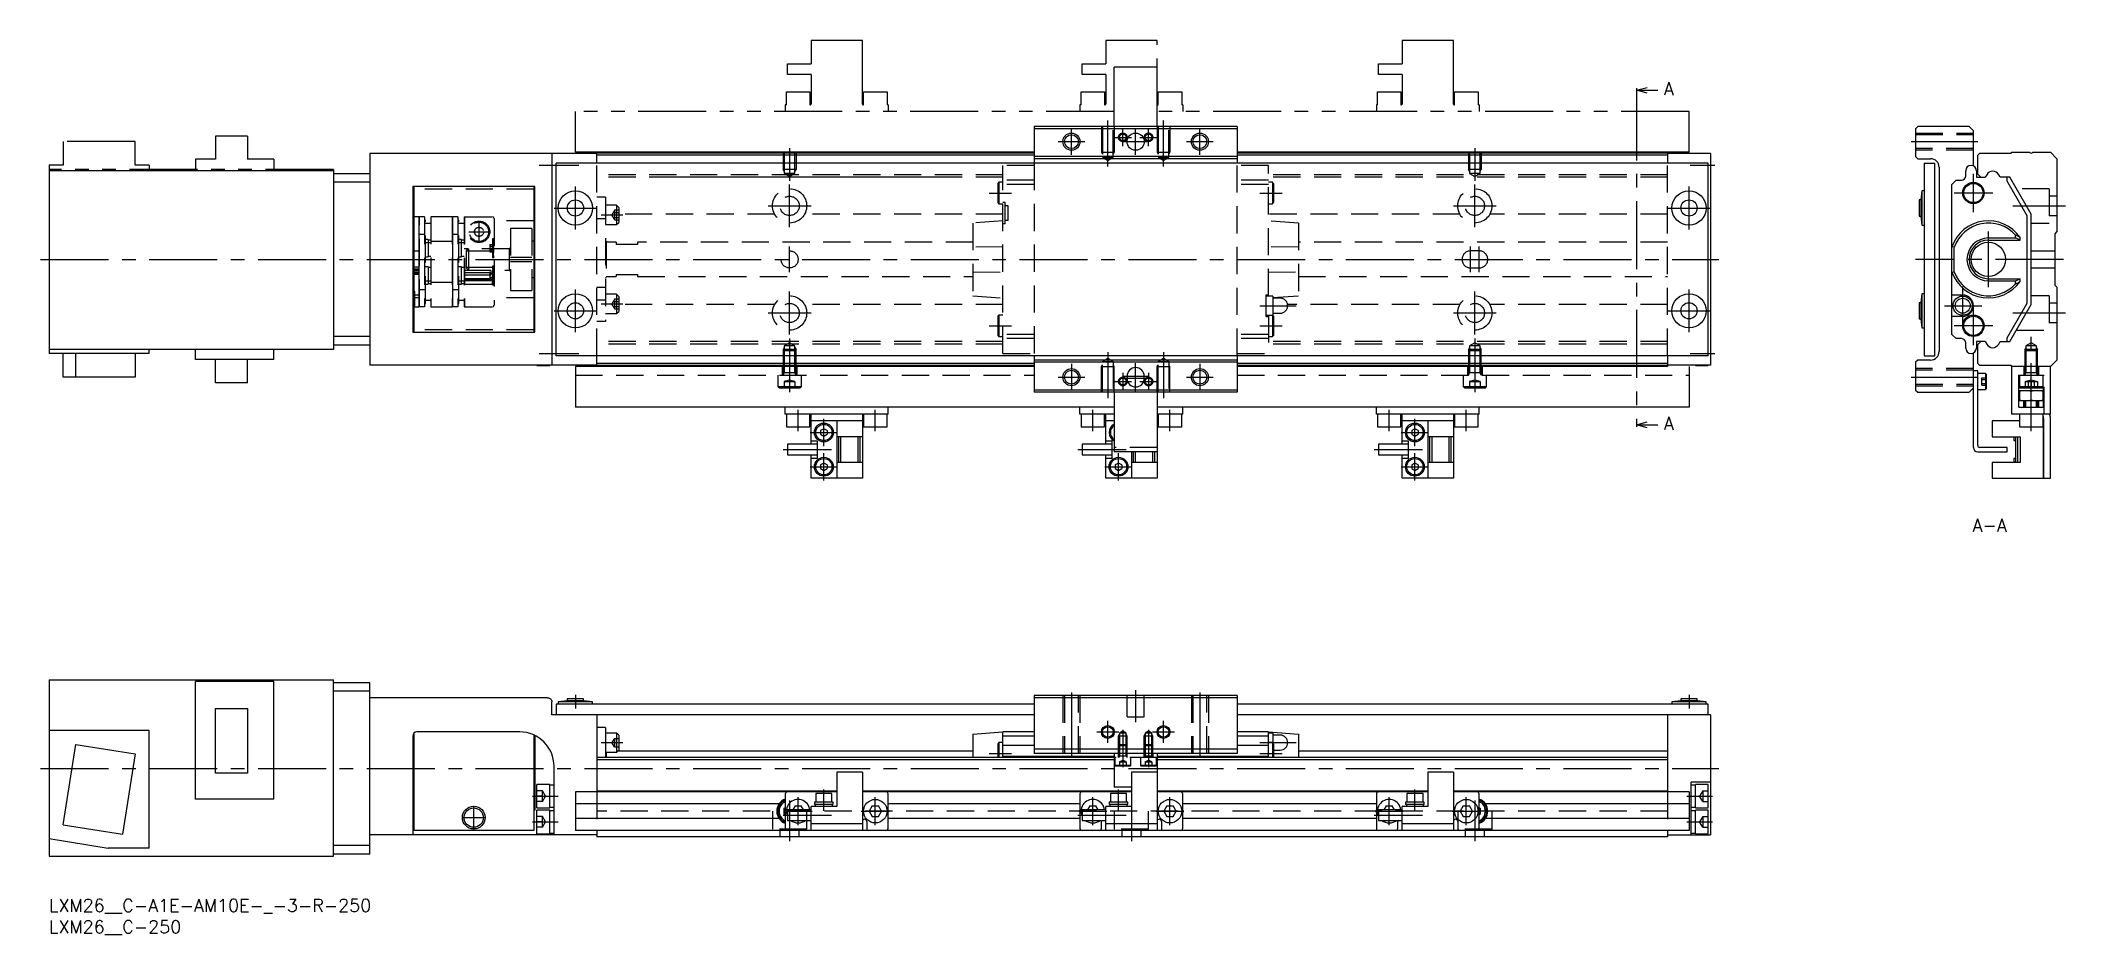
# Model space of a CAD drawing. Extents: x -2 to 471, y -8 to 200.
import ezdxf

# ---------------------------------------------------------------- set-up
doc = ezdxf.new("R2010")
doc.units = 0
doc.header["$LTSCALE"] = 0.5
for name, pattern in [('CENTER', [50.8, 31.75, -6.35, 6.35, -6.35]), ('DASHED', [19.05, 12.7, -6.35]), ('PHANTOM', [63.5, 31.75, -6.35, 6.35, -6.35, 6.35, -6.35])]:
    doc.linetypes.add(name, pattern=pattern)
for name, color, linetype in [('MSM_CENTER', 1, 'CENTER'), ('MSM_CONTINUOUS', 7, 'CONTINUOUS'), ('MSM_DASHED', 4, 'DASHED'), ('MSM_IMAGINARY', 6, 'PHANTOM'), ('MSM_NARROW', 5, 'CONTINUOUS'), ('MSM_PART_NUMBER', 7, 'CONTINUOUS')]:
    doc.layers.add(name, color=color, linetype=linetype)
doc.styles.get("Standard").update_dxf_attribs({"font": 'txt.shx', "height": 3, "bigfont": 'bigfont.shx'})

msp = doc.modelspace()

# ---------------------------------------------------------------- texts
at = {"layer": 'MSM_PART_NUMBER'}
for s, p in [('A', (377.04, 187.69)), ('A', (377.04, 109.56)), ('A-A', (449.11, 85.74))]:
    msp.add_text(s, height=3, dxfattribs=at).set_placement(p)

# ---------------------------------------------------------------- blocks, each defined once
blk = doc.blocks.new('*U8')
at = {"layer": 'MSM_PART_NUMBER'}
blk.add_text('LXM26__C-A1E-AM10E-_-3-R-250', height=3, dxfattribs=at).set_placement((0, -3))
blk = doc.blocks.new('*U9')
at = {"layer": 'MSM_PART_NUMBER'}
blk.add_text('LXM26__C-250', height=3, dxfattribs=at).set_placement((0, -8))

# ---------------------------------------------------------------- linework, layer by layer
at = {"layer": 'MSM_CENTER'}
for p, q in [((370.63, 188.31), (370.63, 111.19)), ((238.7, 173.71), (238.7, 179.91)), ((247.2, 171.01), (247.2, 181.71)), ((250.7, 175.76), (250.7, 179.86)), ((253.7, 173.71), (253.7, 179.91)), ((256.7, 175.76), (256.7, 179.86)), ((260.2, 171.01), (260.2, 181.71)), ((268.7, 173.71), (268.7, 179.91)), ((172.9, 175.31), (172.9, 167.68)), ((235.6, 176.81), (241.8, 176.81)), ((248.65, 177.81), (252.75, 177.81)), ((250.6, 176.81), (256.8, 176.81)), ((254.65, 177.81), (258.75, 177.81)), ((265.6, 176.81), (271.8, 176.81)), ((332.9, 175.31), (332.9, 167.68)), ((434.8, 176.81), (450.3, 176.81)), ((114.4, 171.31), (123.71, 171.31)), ((383.2, 171.31), (388.9, 171.31)), ((122.9, 156.31), (122.9, 166.31)), ((172.9, 156.81), (172.9, 166.81)), ((332.9, 156.81), (332.9, 166.81)), ((382.9, 156.31), (382.9, 166.31)), ((449.3, 160.31), (449.3, 169.31)), ((117.9, 161.31), (127.9, 161.31)), ((167.9, 161.81), (177.9, 161.81)), ((219.5, 164.81), (224.7, 164.81)), ((282.7, 164.81), (287.9, 164.81)), ((327.9, 161.81), (337.9, 161.81)), ((377.9, 161.31), (387.9, 161.31)), ((453.8, 164.81), (444.8, 164.81)), ((458.52, 161.81), (470.8, 161.81)), ((100.4, 153.39), (100.4, 158.11)), ((128.9, 159.71), (134, 159.71)), ((98.04, 155.75), (102.76, 155.75)), ((172.9, 146.31), (172.9, 152.31)), ((331.9, 146.31), (331.9, 152.31)), ((333.9, 146.31), (333.9, 152.31)), ((452.8, 142.81), (452.8, 155.81)), ((-2, 149.31), (389.9, 149.31)), ((470.3, 149.31), (435.8, 149.31)), ((122.9, 132.31), (122.9, 142.31)), ((382.9, 132.31), (382.9, 142.31)), ((446.8, 134.01), (446.8, 143.01)), ((117.9, 137.31), (127.9, 137.31)), ((128.9, 138.92), (134, 138.92)), ((172.9, 131.81), (172.9, 141.81)), ((282.7, 138.51), (291.2, 138.51)), ((332.9, 131.81), (332.9, 141.81)), ((377.9, 137.31), (387.9, 137.31)), ((442.55, 138.51), (451.3, 138.51)), ((449.3, 129.31), (449.3, 138.31)), ((167.9, 136.81), (177.9, 136.81)), ((219.5, 133.81), (224.7, 133.81)), ((282.7, 133.81), (287.9, 133.81)), ((327.9, 136.81), (337.9, 136.81)), ((453.8, 133.81), (444.8, 133.81)), ((458.52, 136.81), (470.8, 136.81)), ((172.9, 130.82), (172.9, 118.31)), ((332.9, 130.82), (332.9, 118.31)), ((462.8, 109.21), (462.8, 131.22)), ((114.4, 127.31), (123.71, 127.31)), ((238.7, 124.91), (238.7, 118.71)), ((247.2, 127.62), (247.2, 116.92)), ((253.7, 118.56), (253.7, 125.06)), ((260.2, 127.62), (260.2, 116.92)), ((268.7, 124.91), (268.7, 118.71)), ((383.2, 127.31), (388.9, 127.31)), ((235.6, 121.81), (241.8, 121.81)), ((248.65, 120.81), (252.75, 120.81)), ((250.7, 122.86), (250.7, 118.76)), ((250.7, 122.06), (256.7, 122.06)), ((250.7, 121.56), (256.7, 121.56)), ((254.65, 120.81), (258.75, 120.81)), ((256.7, 122.86), (256.7, 118.76)), ((265.6, 121.81), (271.8, 121.81)), ((434.8, 121.81), (450.3, 121.81)), ((174.9, 109.21), (174.9, 114.21)), ((192.9, 109.21), (192.9, 114.21)), ((243.7, 109.21), (243.7, 114.21)), ((261.7, 109.21), (261.7, 114.21)), ((312.9, 109.21), (312.9, 114.21)), ((330.9, 109.21), (330.9, 114.21)), ((177.7, 108.91), (184.1, 108.91)), ((180.9, 105.71), (180.9, 112.11)), ((315.7, 108.91), (322.1, 108.91)), ((318.9, 105.71), (318.9, 112.11)), ((171.4, 104.91), (182.65, 104.91)), ((180.9, 97.71), (180.9, 104.11)), ((240.2, 104.91), (251.45, 104.91)), ((249.7, 97.71), (249.7, 104.11)), ((309.4, 104.91), (320.65, 104.91)), ((318.9, 97.71), (318.9, 104.11)), ((177.7, 100.91), (184.1, 100.91)), ((246.5, 100.91), (252.9, 100.91)), ((315.7, 100.91), (322.1, 100.91)), ((122.9, 47.7), (122.9, 44.5)), ((238.7, 48.18), (238.7, 33.33)), ((253.7, 48.75), (253.7, 41.25)), ((268.7, 48.18), (268.7, 33.33)), ((382.9, 47.7), (382.9, 44.5)), ((244.63, 39), (249.78, 39)), ((247.2, 36.43), (247.2, 41.58)), ((250.7, 39.46), (250.7, 30.75)), ((256.7, 39.46), (256.7, 30.75)), ((257.63, 39), (262.78, 39)), ((260.2, 36.43), (260.2, 41.58)), ((128.9, 36.5), (134, 36.5)), ((219.5, 34), (224.7, 34)), ((282.7, 36.5), (291.2, 36.5)), ((282.7, 34), (287.9, 34)), ((-2, 30.5), (389.9, 30.5)), ((112.9, 24), (118.9, 24)), ((174.9, 17.25), (174.9, 23.75)), ((180.9, 20.6), (180.9, 25.6)), ((192.9, 17.25), (192.9, 23.75)), ((243.7, 17.25), (243.7, 23.75)), ((249.7, 20.6), (249.7, 25.6)), ((261.7, 17.25), (261.7, 23.75)), ((312.9, 17.25), (312.9, 23.75)), ((318.9, 20.6), (318.9, 25.6)), ((330.9, 17.25), (330.9, 23.75)), ((382.4, 24), (388.4, 24)), ((96.37, 19), (101.93, 19)), ((99.15, 16.22), (99.15, 21.78)), ((171.4, 19.6), (182.65, 19.6)), ((171.65, 20.5), (178.15, 20.5)), ((172.9, 23), (172.9, 13.5)), ((189.65, 20.5), (196.15, 20.5)), ((240.2, 19.6), (251.45, 19.6)), ((240.45, 20.5), (246.95, 20.5)), ((252.7, 23), (252.7, 13.5)), ((258.45, 20.5), (264.95, 20.5)), ((309.4, 19.6), (320.65, 19.6)), ((309.65, 20.5), (316.15, 20.5)), ((327.65, 20.5), (334.15, 20.5)), ((332.9, 23), (332.9, 13.5)), ((112.9, 18), (118.9, 18)), ((382.4, 18), (388.4, 18))]:
    msp.add_line(p, q, dxfattribs=at)
at = {"layer": 'MSM_CONTINUOUS'}
for p, q in [((370.63, 188.81), (373.13, 189.48)), ((370.63, 189.31), (370.63, 188.31)), ((373.13, 188.14), (370.63, 188.81)), ((370.63, 188.81), (375.63, 188.81)), ((277.4, 180.31), (230, 180.31)), ((230, 180.31), (230, 171.81)), ((277.4, 179.81), (230, 179.81)), ((277.4, 180.31), (277.4, 171.81)), ((436.3, 180.31), (435.8, 179.81)), ((435.8, 179.81), (435.8, 173.31)), ((448.3, 180.31), (436.3, 180.31)), ((449.3, 179.31), (448.3, 180.31)), ((449.3, 171.14), (449.3, 179.31)), ((127.9, 174.01), (74.9, 174.01)), ((74.9, 174.01), (74.9, 124.61)), ((113.9, 174.01), (113.9, 174.06)), ((116.9, 174.06), (113.9, 174.06)), ((116.9, 174.01), (116.9, 174.06)), ((117.4, 174.01), (117.4, 124.61)), ((118.4, 126.81), (118.4, 171.81)), ((387.4, 171.81), (118.4, 171.81)), ((127.9, 171.81), (127.9, 174.31)), ((230, 174.31), (127.9, 174.31)), ((230, 174.11), (127.9, 174.11)), ((230, 173.61), (127.9, 173.61)), ((277.4, 173.31), (230, 173.31)), ((277.4, 172.81), (230, 172.81)), ((377.9, 174.31), (277.4, 174.31)), ((377.9, 174.11), (277.4, 174.11)), ((377.9, 173.61), (277.4, 173.61)), ((377.9, 174.31), (377.9, 171.81)), ((387.9, 174.01), (377.9, 174.01)), ((384.4, 174.01), (384.4, 174.06)), ((387.4, 174.06), (384.4, 174.06)), ((387.4, 174.01), (387.4, 174.06)), ((387.4, 126.81), (387.4, 171.81)), ((387.9, 174.01), (387.9, 124.61)), ((435.8, 173.31), (436.3, 172.81)), ((436.3, 172.81), (439.3, 172.81)), ((437.8, 171.81), (437.8, 126.81)), ((437.8, 171.81), (440.3, 171.81)), ((440.3, 126.81), (440.3, 171.81)), ((441.3, 170.81), (441.3, 127.81)), ((450.3, 173.61), (450.8, 174.11)), ((450.3, 169.21), (450.3, 173.61)), ((450.8, 174.11), (458.1, 174.11)), ((458.1, 174.11), (458.3, 174.31)), ((458.3, 174.31), (462.4, 174.31)), ((463.2, 174.31), (467.3, 174.31)), ((467.3, 174.31), (468.8, 172.81)), ((468.8, 172.81), (468.8, 155.81)), ((66.4, 170.01), (0, 170.01)), ((0, 170.01), (0, 127.31)), ((66.4, 170.01), (66.4, 128.31)), ((74.9, 169.31), (66.4, 169.31)), ((74.9, 167.31), (66.4, 167.31)), ((84.9, 166.31), (84.9, 132.31)), ((113.4, 166.31), (84.9, 166.31)), ((84.9, 165.71), (85.15, 165.71)), ((85.15, 166.31), (85.15, 132.31)), ((113.15, 166.31), (113.15, 132.31)), ((113.15, 165.71), (113.4, 165.71)), ((113.4, 132.31), (113.4, 166.31)), ((444.3, 166.81), (445.3, 167.81)), ((444.3, 131.81), (444.3, 166.81)), ((445.3, 167.81), (446.5, 167.81)), ((447.5, 168.81), (447.5, 170.01)), ((450, 170.01), (450, 168.51)), ((450, 168.51), (452.08, 168.51)), ((451, 168.51), (450.3, 169.21)), ((452.4, 169.07), (452.08, 168.51)), ((455.53, 168.51), (455.2, 169.07)), ((457.8, 168.51), (455.53, 168.51)), ((457.14, 168.51), (457.14, 167.66)), ((457.14, 167.66), (461.8, 159.59)), ((462.8, 159.85), (457.8, 168.51)), ((437, 163.21), (436.6, 163.21)), ((436.6, 163.21), (436.6, 159.41)), ((437.25, 165.31), (437, 163.21)), ((437, 163.21), (437, 159.41)), ((437.8, 165.31), (437.25, 165.31)), ((437.25, 165.31), (437.25, 157.31)), ((113.4, 158.31), (113.15, 158.31)), ((436.6, 159.41), (437, 159.41)), ((437, 159.41), (437.25, 157.31)), ((437.25, 157.31), (437.8, 157.31)), ((461.8, 159.59), (461.8, 139.04)), ((462.8, 138.78), (462.8, 159.85)), ((113.4, 153.56), (113.15, 153.56)), ((444.8, 152.19), (444.3, 152.27)), ((444.8, 146.44), (444.8, 152.19)), ((452.8, 154.31), (459.12, 154.31)), ((452.8, 153.81), (460.18, 153.81)), ((459.12, 154.31), (459.12, 155)), ((460.18, 153.81), (459.12, 154.31)), ((460.18, 153.81), (460.18, 154.47)), ((468.8, 155.81), (468.3, 155.31)), ((468.3, 155.31), (468.3, 143.3)), ((113.15, 145.06), (113.4, 145.06)), ((444.3, 146.36), (444.8, 146.44)), ((452.8, 144.81), (460.18, 144.81)), ((452.8, 144.31), (459.12, 144.31)), ((459.12, 144.31), (460.18, 144.81)), ((459.12, 143.63), (459.12, 144.31)), ((460.18, 144.16), (460.18, 144.81)), ((468.3, 143.3), (468.8, 142.8)), ((468.8, 142.8), (468.8, 125.81)), ((113.4, 140.31), (113.15, 140.31)), ((437, 139.21), (436.6, 139.21)), ((436.6, 139.21), (436.6, 135.41)), ((437.25, 141.31), (437, 139.21)), ((437, 139.21), (437, 135.41)), ((437.8, 141.31), (437.25, 141.31)), ((437.25, 141.31), (437.25, 133.31)), ((444.3, 141.01), (446.8, 141.01)), ((461.8, 139.04), (457.14, 130.96)), ((457.8, 130.11), (462.8, 138.78)), ((84.9, 132.91), (85.15, 132.91)), ((113.15, 132.91), (113.4, 132.91)), ((436.6, 135.41), (437, 135.41)), ((437, 135.41), (437.25, 133.31)), ((437.25, 133.31), (437.8, 133.31)), ((446.8, 136.01), (444.3, 136.01)), ((66.4, 128.31), (0, 128.31)), ((23.4, 127.31), (23.4, 128.31)), ((34.2, 125.91), (34.2, 128.31)), ((52.5, 125.91), (52.5, 128.31)), ((74.9, 131.31), (66.4, 131.31)), ((74.9, 129.31), (66.4, 129.31)), ((84.9, 132.31), (113.4, 132.31)), ((445.3, 130.81), (444.3, 131.81)), ((446.5, 130.81), (445.3, 130.81)), ((447.5, 128.61), (447.5, 129.81)), ((450, 130.11), (450, 128.61)), ((452.08, 130.11), (450, 130.11)), ((450.3, 129.41), (451, 130.11)), ((450.3, 125.01), (450.3, 129.41)), ((452.08, 130.11), (452.4, 129.55)), ((455.2, 129.55), (455.53, 130.11)), ((455.53, 130.11), (457.8, 130.11)), ((457.14, 130.96), (457.14, 130.11)), ((23.4, 127.31), (0, 127.31)), ((3.3, 121.81), (3.3, 127.31)), ((6.27, 121.81), (6.27, 127.31)), ((20.1, 127.31), (20.1, 121.81)), ((52.5, 125.91), (34.2, 125.91)), ((38.88, 120.51), (38.88, 125.91)), ((46.33, 120.51), (46.33, 125.91)), ((127.9, 124.61), (74.9, 124.61)), ((113.9, 124.56), (113.9, 124.61)), ((113.9, 124.56), (116.9, 124.56)), ((116.9, 124.56), (116.9, 124.61)), ((387.4, 126.81), (118.4, 126.81)), ((122.9, 124.31), (122.9, 114.81)), ((230, 124.31), (122.9, 124.31)), ((127.9, 124.31), (127.9, 126.81)), ((230, 125.01), (127.9, 125.01)), ((230, 124.51), (127.9, 124.51)), ((230, 126.81), (230, 118.31)), ((277.4, 125.81), (230, 125.81)), ((277.4, 125.31), (230, 125.31)), ((277.4, 126.81), (277.4, 118.31)), ((377.9, 125.01), (277.4, 125.01)), ((377.9, 124.51), (277.4, 124.51)), ((377.9, 124.31), (277.4, 124.31)), ((377.9, 126.81), (377.9, 124.31)), ((387.9, 124.61), (377.9, 124.61)), ((382.9, 124.31), (382.9, 114.81)), ((384.4, 124.56), (384.4, 124.61)), ((384.4, 124.56), (387.4, 124.56)), ((387.4, 124.56), (387.4, 124.61)), ((436.3, 125.81), (435.8, 125.31)), ((435.8, 125.31), (435.8, 118.81)), ((439.3, 125.81), (436.3, 125.81)), ((437.8, 126.81), (440.3, 126.81)), ((449.3, 105.41), (449.3, 127.49)), ((450.3, 123.31), (449.3, 123.31)), ((450.8, 124.51), (450.3, 125.01)), ((450.3, 105.91), (450.3, 123.31)), ((458.1, 124.51), (450.8, 124.51)), ((458.3, 124.31), (458.1, 124.51)), ((467.3, 124.31), (458.3, 124.31)), ((458.3, 113.21), (458.3, 124.31)), ((468.8, 125.81), (467.3, 124.31)), ((467.3, 113.21), (467.3, 124.31)), ((20.1, 121.81), (3.3, 121.81)), ((46.33, 120.51), (38.88, 120.51)), ((277.4, 118.81), (230, 118.81)), ((277.4, 118.31), (230, 118.31)), ((248.7, 118.31), (248.7, 104.41)), ((251.7, 122.06), (251.7, 121.56)), ((255.7, 121.56), (255.7, 122.06)), ((258.7, 118.31), (258.7, 98.21)), ((435.8, 118.81), (436.3, 118.31)), ((436.3, 118.31), (448.3, 118.31)), ((449.3, 119.31), (448.3, 118.31)), ((452.1, 122.71), (450.3, 122.71)), ((450.3, 118.91), (452.1, 118.91)), ((452.1, 122.71), (452.1, 118.91)), ((452.3, 122.51), (452.1, 122.71)), ((452.1, 118.91), (452.3, 119.11)), ((452.3, 122.51), (452.3, 119.11)), ((459.9, 119.31), (465.7, 119.31)), ((459.9, 114.81), (459.9, 119.31)), ((460.05, 118.71), (465.55, 118.71)), ((460.05, 118.71), (460.05, 116.31)), ((462.8, 116.56), (462.8, 118.47)), ((465.55, 116.31), (465.55, 118.71)), ((465.7, 114.81), (465.7, 119.31)), ((248.7, 114.81), (122.9, 114.81)), ((171.9, 113.21), (171.9, 114.81)), ((195.9, 113.21), (195.9, 114.81)), ((240.7, 113.21), (240.7, 114.81)), ((382.9, 114.81), (258.7, 114.81)), ((264.7, 113.21), (264.7, 114.81)), ((309.9, 113.21), (309.9, 114.81)), ((333.9, 113.21), (333.9, 114.81)), ((465.7, 116.31), (459.9, 116.31)), ((459.9, 114.81), (465.7, 114.81)), ((461.1, 114.81), (461.1, 116.31)), ((461.3, 116.31), (461.3, 114.81)), ((464.49, 116.33), (464.18, 116.31)), ((464.3, 114.81), (464.3, 116.31)), ((464.5, 116.31), (464.5, 114.81)), ((195.9, 113.21), (171.9, 113.21)), ((172.15, 113.21), (172.15, 110.21)), ((172.15, 110.21), (177.65, 110.21)), ((177.65, 110.21), (177.65, 113.21)), ((177.9, 106.16), (177.9, 113.08)), ((189.9, 111.61), (177.9, 111.61)), ((180.9, 109.78), (180.15, 109.35)), ((180.15, 109.35), (180.15, 108.48)), ((181.65, 109.35), (180.9, 109.78)), ((181.65, 109.35), (181.65, 108.48)), ((183.9, 111.61), (183.9, 98.21)), ((189.9, 113.08), (189.9, 98.21)), ((190.15, 113.21), (190.15, 110.21)), ((190.15, 110.21), (195.65, 110.21)), ((195.65, 110.21), (195.65, 113.21)), ((248.7, 113.21), (240.7, 113.21)), ((240.95, 113.21), (240.95, 110.21)), ((240.95, 110.21), (246.45, 110.21)), ((246.45, 110.21), (246.45, 113.21)), ((246.7, 106.16), (246.7, 113.08)), ((248.7, 111.61), (246.7, 111.61)), ((264.7, 113.21), (258.7, 113.21)), ((258.95, 113.21), (258.95, 110.21)), ((258.95, 110.21), (264.45, 110.21)), ((264.45, 110.21), (264.45, 113.21)), ((333.9, 113.21), (309.9, 113.21)), ((310.15, 113.21), (310.15, 110.21)), ((310.15, 110.21), (315.65, 110.21)), ((315.65, 110.21), (315.65, 113.21)), ((315.9, 106.16), (315.9, 113.08)), ((327.9, 111.61), (315.9, 111.61)), ((318.9, 109.78), (318.15, 109.35)), ((318.15, 109.35), (318.15, 108.48)), ((319.65, 109.35), (318.9, 109.78)), ((319.65, 109.35), (319.65, 108.48)), ((321.9, 111.61), (321.9, 98.21)), ((327.9, 113.08), (327.9, 98.21)), ((328.15, 113.21), (328.15, 110.21)), ((328.15, 110.21), (333.65, 110.21)), ((333.65, 110.21), (333.65, 113.21)), ((370.63, 110.69), (373.13, 111.36)), ((370.63, 111.19), (370.63, 110.19)), ((373.13, 110.02), (370.63, 110.69)), ((370.63, 110.69), (375.63, 110.69)), ((460.05, 111.61), (453.7, 111.61)), ((453.7, 111.61), (453.7, 107.91)), ((467.3, 113.21), (458.3, 113.21)), ((460.05, 113.21), (460.05, 110.21)), ((460.05, 110.21), (465.55, 110.21)), ((465.55, 110.21), (465.55, 113.21)), ((465.65, 111.61), (465.55, 111.61)), ((465.65, 98.21), (465.65, 111.61)), ((465.65, 111.56), (465.7, 111.56)), ((465.7, 112.21), (465.7, 98.21)), ((467.3, 98.21), (467.3, 112.21)), ((172.4, 106.16), (172.4, 103.66)), ((179.4, 106.16), (172.4, 106.16)), ((179.4, 106.91), (177.9, 106.91)), ((179.4, 102.91), (179.4, 106.91)), ((180.15, 108.48), (180.9, 108.05)), ((180.9, 108.05), (181.65, 108.48)), ((189.9, 107.91), (183.9, 107.91)), ((184.4, 101.91), (184.4, 107.91)), ((184.9, 101.91), (184.9, 107.91)), ((188.9, 101.91), (188.9, 107.91)), ((189.4, 101.91), (189.4, 107.91)), ((241.2, 106.16), (241.2, 103.66)), ((248.2, 106.16), (241.2, 106.16)), ((248.2, 106.91), (246.7, 106.91)), ((248.2, 102.91), (248.2, 106.91)), ((258.7, 104.41), (248.7, 104.41)), ((252.7, 104.41), (252.7, 98.21)), ((253.2, 101.91), (253.2, 104.41)), ((253.7, 101.91), (253.7, 104.41)), ((257.7, 101.91), (257.7, 104.41)), ((258.2, 101.91), (258.2, 104.41)), ((310.4, 106.16), (310.4, 103.66)), ((317.4, 106.16), (310.4, 106.16)), ((317.4, 106.91), (315.9, 106.91)), ((317.4, 102.91), (317.4, 106.91)), ((318.15, 108.48), (318.9, 108.05)), ((318.9, 108.05), (319.65, 108.48)), ((327.9, 107.91), (321.9, 107.91)), ((322.4, 101.91), (322.4, 107.91)), ((322.9, 101.91), (322.9, 107.91)), ((326.9, 101.91), (326.9, 107.91)), ((327.4, 101.91), (327.4, 107.91)), ((450.3, 104.41), (457.2, 104.41)), ((457.2, 105.41), (450.8, 105.41)), ((453.7, 107.91), (460.2, 107.91)), ((457.2, 104.41), (457.2, 105.41)), ((458.7, 107.91), (458.7, 107.01)), ((458.7, 107.01), (459.2, 107.01)), ((459.2, 101.91), (459.2, 107.91)), ((459.7, 101.91), (459.7, 107.91)), ((460.2, 107.91), (460.2, 101.91)), ((172.4, 103.66), (179.4, 103.66)), ((177.9, 98.21), (177.9, 103.66)), ((177.9, 102.91), (179.4, 102.91)), ((180.9, 101.78), (180.15, 101.35)), ((180.15, 101.35), (180.15, 100.48)), ((180.15, 100.48), (180.9, 100.05)), ((181.65, 101.35), (180.9, 101.78)), ((180.9, 100.05), (181.65, 100.48)), ((181.65, 101.35), (181.65, 100.48)), ((189.9, 101.91), (183.9, 101.91)), ((241.2, 103.66), (248.2, 103.66)), ((246.7, 98.21), (246.7, 103.66)), ((246.7, 102.91), (248.2, 102.91)), ((249.7, 101.78), (248.95, 101.35)), ((248.95, 101.35), (248.95, 100.48)), ((248.95, 100.48), (249.7, 100.05)), ((250.45, 101.35), (249.7, 101.78)), ((249.7, 100.05), (250.45, 100.48)), ((250.45, 101.35), (250.45, 100.48)), ((258.7, 101.91), (252.7, 101.91)), ((310.4, 103.66), (317.4, 103.66)), ((315.9, 98.21), (315.9, 103.66)), ((315.9, 102.91), (317.4, 102.91)), ((318.9, 101.78), (318.15, 101.35)), ((318.15, 101.35), (318.15, 100.48)), ((318.15, 100.48), (318.9, 100.05)), ((319.65, 101.35), (318.9, 101.78)), ((318.9, 100.05), (319.65, 100.48)), ((319.65, 101.35), (319.65, 100.48)), ((327.9, 101.91), (321.9, 101.91)), ((460.2, 101.91), (453.7, 101.91)), ((453.7, 101.91), (453.7, 98.21)), ((458.7, 102.81), (458.7, 101.91)), ((459.2, 102.81), (458.7, 102.81)), ((189.9, 98.21), (177.9, 98.21)), ((258.7, 98.21), (246.7, 98.21)), ((327.9, 98.21), (315.9, 98.21)), ((453.7, 98.21), (465.65, 98.21)), ((465.65, 98.26), (465.7, 98.26)), ((465.7, 98.21), (467.3, 98.21)), ((0, 51.2), (66.4, 51.2)), ((0, 51.2), (0, 10)), ((34.2, 23.3), (34.2, 50.8)), ((52.5, 50.8), (34.2, 50.8)), ((52.5, 23.3), (52.5, 50.8)), ((66.4, 10), (66.4, 51.2)), ((74.9, 50.5), (66.4, 50.5)), ((74.9, 48.5), (66.4, 48.5)), ((74.9, 10.5), (74.9, 50.5)), ((230, 47.5), (230, 34)), ((277.4, 47.5), (230, 47.5)), ((277.4, 47.5), (277.4, 34)), ((38.88, 44.45), (46.33, 44.45)), ((38.88, 29.35), (38.88, 44.45)), ((46.33, 44.45), (46.33, 29.35)), ((116.4, 47), (74.9, 47)), ((116.4, 47), (116.41, 47)), ((116.41, 47), (116.61, 46.98)), ((116.61, 46.98), (116.85, 46.89)), ((116.85, 46.89), (117.07, 46.74)), ((117.07, 46.74), (117.21, 46.59)), ((117.21, 46.59), (117.32, 46.4)), ((117.32, 46.4), (117.38, 46.22)), ((117.38, 46.22), (117.4, 46)), ((117.4, 43), (117.4, 46)), ((230, 43), (117.4, 43)), ((118.4, 45.5), (118.4, 43)), ((230, 45.5), (118.4, 45.5)), ((121, 46.3), (118.9, 46.05)), ((118.9, 46.05), (118.9, 45.5)), ((126.9, 46.05), (118.9, 46.05)), ((121, 46.7), (121, 46.3)), ((124.8, 46.7), (121, 46.7)), ((124.8, 46.3), (121, 46.3)), ((124.8, 46.3), (124.8, 46.7)), ((126.9, 46.05), (124.8, 46.3)), ((126.9, 45.5), (126.9, 46.05)), ((127.9, 43), (127.9, 25)), ((277.4, 47), (230, 47)), ((387.4, 45.5), (277.4, 45.5)), ((387.9, 43), (277.4, 43)), ((377.9, 43), (377.9, 25)), ((381, 46.3), (378.9, 46.05)), ((378.9, 46.05), (378.9, 45.5)), ((386.9, 46.05), (378.9, 46.05)), ((381, 46.7), (381, 46.3)), ((384.8, 46.7), (381, 46.7)), ((384.8, 46.3), (381, 46.3)), ((384.8, 46.3), (384.8, 46.7)), ((386.9, 46.05), (384.8, 46.3)), ((386.9, 45.5), (386.9, 46.05)), ((387.4, 43), (387.4, 45.5)), ((387.9, 43), (387.9, 15)), ((23.4, 39.3), (0, 39.3)), ((23.4, 11.9), (23.4, 39.3)), ((84.9, 38), (84.9, 15)), ((85.15, 38.66), (85.15, 16)), ((109.9, 39), (85.9, 39)), ((113.15, 38.31), (113.15, 16)), ((113.4, 38.19), (113.4, 20.7)), ((129.9, 40), (127.9, 40)), ((129.9, 40), (129.9, 33)), ((132.5, 38.75), (129.9, 38.75)), ((133, 38.25), (132.5, 38.75)), ((132.5, 38.75), (132.5, 34.25)), ((133, 38.25), (133, 34.75)), ((215.7, 38.5), (222.7, 39)), ((215.7, 38.5), (215.7, 33)), ((230, 39), (222.7, 39)), ((222.7, 33), (222.7, 39)), ((230, 38), (222.7, 38)), ((284.7, 39), (277.4, 39)), ((284.7, 38), (277.4, 38)), ((284.7, 39), (291.7, 38.5)), ((284.7, 33), (284.7, 39)), ((285.7, 38.75), (284.7, 38.75)), ((285.7, 38.75), (285.7, 36.45)), ((287.45, 38.25), (285.7, 38.25)), ((291.7, 38.5), (291.7, 33)), ((3.3, 17.31), (6.27, 36.08)), ((6.27, 36.08), (20.1, 33.89)), ((20.1, 33.89), (17.13, 15.12)), ((113.4, 34.75), (113.15, 34.75)), ((129.9, 34.25), (132.5, 34.25)), ((130.1, 34.25), (130.1, 33)), ((132.5, 34.25), (133, 34.75)), ((215.7, 34.5), (132.75, 34.5)), ((221.75, 36.5), (221.5, 36.25)), ((221.5, 36.25), (221.5, 33)), ((222.7, 36.5), (221.75, 36.5)), ((221.75, 36.5), (221.75, 33)), ((230, 35.8), (222.7, 35.8)), ((248.7, 33.3), (222.7, 33.3)), ((277.4, 35), (230, 35)), ((277.4, 34), (230, 34)), ((248.7, 34), (248.7, 26.1)), ((258.7, 34), (258.7, 16)), ((284.7, 33.3), (258.7, 33.3)), ((284.7, 35.8), (277.4, 35.8)), ((285.65, 36.5), (284.7, 36.5)), ((285.9, 36.25), (285.65, 36.5)), ((285.65, 36.5), (285.65, 33)), ((285.9, 36.25), (285.9, 33)), ((285.9, 34.75), (287.45, 34.75)), ((377.9, 34.5), (291.7, 34.5)), ((46.33, 29.35), (38.88, 29.35)), ((117.9, 15), (117.9, 31)), ((248.7, 33), (127.9, 33)), ((248.7, 32.5), (127.9, 32.5)), ((183.9, 29.6), (183.9, 21.6)), ((189.9, 29.6), (183.9, 29.6)), ((189.9, 29.6), (189.9, 16)), ((252.7, 29.6), (252.7, 21.6)), ((258.7, 29.6), (252.7, 29.6)), ((377.9, 33), (258.7, 33)), ((377.9, 32.5), (258.7, 32.5)), ((321.9, 29.6), (321.9, 21.6)), ((327.9, 29.6), (321.9, 29.6)), ((327.9, 29.6), (327.9, 16)), ((113.15, 26.25), (113.4, 26.25)), ((113.9, 21.25), (113.9, 26.75)), ((116.9, 26.75), (113.9, 26.75)), ((116.9, 21.25), (116.9, 26.75)), ((117.9, 26.6), (116.9, 26.6)), ((183.9, 25), (122.9, 25)), ((122.9, 25), (122.9, 16)), ((183.9, 25.2), (127.9, 25.2)), ((171.9, 24.5), (171.9, 16.5)), ((179, 24.6), (179, 22.6)), ((182.8, 24.6), (179, 24.6)), ((182.8, 22.6), (182.8, 24.6)), ((252.7, 25.2), (189.9, 25.2)), ((252.7, 25), (189.9, 25)), ((195.9, 16.5), (195.9, 24.5)), ((240.7, 24.5), (240.7, 16.5)), ((247.8, 24.6), (247.8, 22.6)), ((251.6, 24.6), (247.8, 24.6)), ((252.7, 26.1), (248.7, 26.1)), ((251.6, 22.6), (251.6, 24.6)), ((321.9, 25.2), (258.7, 25.2)), ((321.9, 25), (258.7, 25)), ((264.7, 16.5), (264.7, 24.5)), ((309.9, 24.5), (309.9, 16.5)), ((317, 24.6), (317, 22.6)), ((320.8, 24.6), (317, 24.6)), ((320.8, 22.6), (320.8, 24.6)), ((377.9, 25.2), (327.9, 25.2)), ((382.9, 25), (327.9, 25)), ((333.9, 16.5), (333.9, 24.5)), ((382.9, 25), (382.9, 16)), ((383.4, 15), (383.4, 27.25)), ((387.9, 27.25), (383.4, 27.25)), ((384.4, 26.6), (383.4, 26.6)), ((384.4, 21.25), (384.4, 26.75)), ((387.4, 26.75), (384.4, 26.75)), ((387.4, 21.25), (387.4, 26.75)), ((52.5, 23.3), (34.2, 23.3)), ((84.9, 20.7), (85.15, 20.7)), ((113.15, 20.7), (113.4, 20.7)), ((113.9, 21.25), (116.9, 21.25)), ((113.9, 15.25), (113.9, 20.75)), ((116.9, 20.75), (113.9, 20.75)), ((116.9, 21.4), (117.9, 21.4)), ((116.9, 15.25), (116.9, 20.75)), ((117.9, 20.6), (116.9, 20.6)), ((170.43, 22.2), (122.9, 22.2)), ((171.65, 21.22), (171.9, 21.37)), ((171.65, 19.78), (171.65, 21.22)), ((171.9, 19.63), (171.65, 19.78)), ((171.9, 20.8), (171.72, 20.5)), ((171.72, 20.5), (171.9, 20.2)), ((177.9, 20.85), (172.4, 20.85)), ((172.4, 20.85), (172.4, 18.35)), ((174.18, 21.75), (173.66, 20.85)), ((174.18, 21.75), (175.62, 21.75)), ((176.14, 20.85), (175.62, 21.75)), ((183.9, 21.6), (177.9, 21.6)), ((177.9, 16), (177.9, 21.6)), ((178.7, 22.6), (178.7, 22.1)), ((183.1, 22.6), (178.7, 22.6)), ((183.1, 22.1), (178.7, 22.1)), ((178.9, 22.1), (178.9, 21.6)), ((182.9, 21.6), (182.9, 22.1)), ((183.1, 22.1), (183.1, 22.6)), ((192.18, 21.75), (191.46, 20.5)), ((191.46, 20.5), (192.18, 19.25)), ((192.18, 21.75), (193.62, 21.75)), ((192.18, 19.25), (193.62, 19.25)), ((194.34, 20.5), (193.62, 21.75)), ((193.62, 19.25), (194.34, 20.5)), ((240.7, 22.2), (195.9, 22.2)), ((196.08, 20.5), (195.9, 20.8)), ((195.9, 20.2), (196.08, 20.5)), ((240.7, 20.8), (240.52, 20.5)), ((240.52, 20.5), (240.7, 20.2)), ((246.7, 20.85), (241.2, 20.85)), ((241.2, 20.85), (241.2, 18.35)), ((242.98, 21.75), (242.46, 20.85)), ((242.98, 21.75), (244.42, 21.75)), ((244.94, 20.85), (244.42, 21.75)), ((252.7, 21.6), (246.7, 21.6)), ((246.7, 16), (246.7, 21.6)), ((247.5, 22.6), (247.5, 22.1)), ((251.9, 22.6), (247.5, 22.6)), ((251.9, 22.1), (247.5, 22.1)), ((247.7, 22.1), (247.7, 21.6)), ((251.7, 21.6), (251.7, 22.1)), ((251.9, 22.1), (251.9, 22.6)), ((260.98, 21.75), (260.26, 20.5)), ((260.26, 20.5), (260.98, 19.25)), ((260.98, 21.75), (262.42, 21.75)), ((260.98, 19.25), (262.42, 19.25)), ((263.14, 20.5), (262.42, 21.75)), ((262.42, 19.25), (263.14, 20.5)), ((264.88, 20.5), (264.7, 20.8)), ((264.7, 20.2), (264.88, 20.5)), ((309.9, 22.2), (264.9, 22.2)), ((309.9, 20.8), (309.72, 20.5)), ((309.72, 20.5), (309.9, 20.2)), ((315.9, 20.85), (310.4, 20.85)), ((310.4, 20.85), (310.4, 18.35)), ((312.18, 21.75), (311.66, 20.85)), ((312.18, 21.75), (313.62, 21.75)), ((314.14, 20.85), (313.62, 21.75)), ((321.9, 21.6), (315.9, 21.6)), ((315.9, 16), (315.9, 21.6)), ((316.7, 22.6), (316.7, 22.1)), ((321.1, 22.6), (316.7, 22.6)), ((321.1, 22.1), (316.7, 22.1)), ((316.9, 22.1), (316.9, 21.6)), ((320.9, 21.6), (320.9, 22.1)), ((321.1, 22.1), (321.1, 22.6)), ((330.18, 21.75), (329.46, 20.5)), ((329.46, 20.5), (330.18, 19.25)), ((330.18, 21.75), (331.62, 21.75)), ((330.18, 19.25), (331.62, 19.25)), ((332.34, 20.5), (331.62, 21.75)), ((331.62, 19.25), (332.34, 20.5)), ((333.9, 21.37), (334.15, 21.22)), ((334.08, 20.5), (333.9, 20.8)), ((333.9, 20.2), (334.08, 20.5)), ((334.15, 19.78), (333.9, 19.63)), ((334.15, 21.22), (334.15, 19.78)), ((382.9, 22.2), (335.37, 22.2)), ((383.4, 21.4), (384.4, 21.4)), ((384.4, 20.6), (383.4, 20.6)), ((384.4, 21.25), (387.4, 21.25)), ((384.4, 15.25), (384.4, 20.75)), ((387.4, 20.75), (384.4, 20.75)), ((387.4, 15.25), (387.4, 20.75)), ((3.3, 17.31), (17.13, 15.12)), ((127.9, 15), (74.9, 15)), ((113.15, 16), (85.15, 16)), ((113.9, 15.25), (116.9, 15.25)), ((116.9, 15.4), (117.9, 15.4)), ((170.43, 18.8), (122.9, 18.8)), ((382.9, 16), (122.9, 16)), ((127.9, 16), (127.9, 14.5)), ((377.9, 14.5), (127.9, 14.5)), ((172.4, 18.35), (177.9, 18.35)), ((176.9, 16.5), (176.9, 18.1)), ((177.9, 17.65), (189.9, 17.65)), ((177.9, 17.6), (189.9, 17.6)), ((177.95, 17.65), (177.95, 17.6)), ((189.85, 17.65), (189.85, 17.6)), ((190.9, 18.1), (190.9, 16.5)), ((240.7, 18.8), (195.9, 18.8)), ((241.2, 18.35), (246.7, 18.35)), ((245.7, 16.5), (245.7, 18.1)), ((246.7, 17.65), (258.7, 17.65)), ((246.7, 17.6), (258.7, 17.6)), ((246.75, 17.65), (246.75, 17.6)), ((258.65, 17.65), (258.65, 17.6)), ((259.7, 18.1), (259.7, 16.5)), ((309.9, 18.8), (264.9, 18.8)), ((310.4, 18.35), (315.9, 18.35)), ((314.9, 16.5), (314.9, 18.1)), ((315.9, 17.65), (327.9, 17.65)), ((315.9, 17.6), (327.9, 17.6)), ((315.95, 17.65), (315.95, 17.6)), ((327.85, 17.65), (327.85, 17.6)), ((328.9, 18.1), (328.9, 16.5)), ((382.9, 18.8), (335.37, 18.8)), ((377.9, 16), (377.9, 14.5)), ((377.9, 15), (387.9, 15)), ((383.4, 15.4), (384.4, 15.4)), ((384.4, 15.25), (387.4, 15.25)), ((0, 14.09), (13.82, 11.9)), ((0, 10), (66.4, 10)), ((23.4, 11.9), (13.82, 11.9)), ((74.9, 12.5), (66.4, 12.5)), ((74.9, 10.5), (66.4, 10.5))]:
    msp.add_line(p, q, dxfattribs=at)
for centre, radius in [((238.7, 176.81), 1.62), ((253.7, 176.81), 2), ((268.7, 176.81), 1.62), ((449.3, 164.81), 2.5), ((449.3, 164.81), 2.25), ((122.9, 161.31), 4), ((122.9, 161.31), 1.9), ((382.9, 161.31), 4), ((382.9, 161.31), 1.9), ((452.8, 149.31), 4), ((122.9, 137.31), 4), ((122.9, 137.31), 1.9), ((382.9, 137.31), 4), ((382.9, 137.31), 1.9), ((446.8, 138.51), 2.25), ((446.8, 138.51), 1.75), ((449.3, 133.81), 2.5), ((449.3, 133.81), 2.25), ((238.7, 121.81), 1.62), ((268.7, 121.81), 1.62), ((180.9, 108.91), 2.2), ((180.9, 108.91), 1.9), ((318.9, 108.91), 2.2), ((318.9, 108.91), 1.9), ((180.9, 100.91), 2.2), ((180.9, 100.91), 1.9), ((249.7, 100.91), 2.2), ((249.7, 100.91), 1.9), ((318.9, 100.91), 2.2), ((318.9, 100.91), 1.9), ((247.2, 39), 1.23), ((260.2, 39), 1.23), ((99.15, 19), 2.65), ((99.15, 19), 2.25), ((192.9, 20.5), 2.75), ((261.7, 20.5), 2.75), ((330.9, 20.5), 2.75)]:
    msp.add_circle(centre, radius, dxfattribs=at)
for centre, radius, start, end in [((439.3, 170.81), 2, 0, 90), ((448.75, 170.01), 1.25, 0, 180), ((462.8, 174.61), 0.5, 216.8761, 323.1239), ((446.5, 168.81), 1, 270, 0), ((453.92, 168.2), 1.75, 93.7679, 149.9999), ((453.69, 168.2), 1.75, 30.0001, 86.2321), ((452.8, 149.31), 9, 34.9152, 160.8119), ((452.8, 149.31), 8.5, 41.9786, 160.2501), ((452.8, 149.31), 5, 90, 270), ((452.8, 149.31), 4.5, 90, 270), ((454.65, 144.79), 11.15, 60.2349, 66.3409), ((452.8, 149.31), 9, 199.1881, 325.0848), ((452.8, 149.31), 8.5, 199.7499, 318.0214), ((454.73, 153.67), 10.96, 293.6059, 299.8183), ((446.8, 138.51), 2.5, 270, 90), ((439.3, 127.81), 2, 270, 0), ((446.5, 129.81), 1, 0, 90), ((448.75, 128.61), 1.25, 180, 0), ((453.92, 130.43), 1.75, 210.0001, 266.2321), ((453.69, 130.43), 1.75, 273.7679, 329.9999), ((253.7, 122.06), 2, 0, 180), ((253.7, 121.56), 2, 180, 0), ((461.43, 114.74), 3.97, 69.7438, 110.2562), ((464.18, 114.74), 3.97, 69.7438, 110.2562), ((461.43, 120.29), 3.97, 249.7438, 290.2562), ((464.18, 120.29), 3.97, 249.7438, 290.2562), ((177.64, 112.9), 0.311, 34.723, 88.9034), ((190.16, 112.9), 0.318, 91.7128, 144.6608), ((246.44, 112.9), 0.311, 34.723, 88.9034), ((249.7, 108.91), 2.2, 117.0357, 242.9643), ((249.7, 108.91), 1.9, 121.7569, 238.2431), ((258.96, 112.9), 0.318, 91.7128, 144.6608), ((315.64, 112.9), 0.311, 34.723, 88.9034), ((328.16, 112.9), 0.318, 91.7128, 144.6608), ((464.7, 112.21), 1, 0, 31.7883), ((464.7, 112.21), 2.6, 0, 22.6199), ((450.3, 105.41), 1, 180, 270), ((450.8, 105.91), 0.5, 180, 270), ((85.9, 38), 1, 90, 180), ((109.9, 31), 8, 0, 90), ((287.45, 36.5), 1.75, 270, 90), ((172.4, 24.5), 0.5, 90, 180), ((195.4, 24.5), 0.5, 0, 90), ((241.2, 24.5), 0.5, 90, 180), ((264.2, 24.5), 0.5, 0, 90), ((310.4, 24.5), 0.5, 90, 180), ((333.4, 24.5), 0.5, 0, 90), ((172.9, 20.5), 3, 109.4712, 250.5288), ((172.9, 20.5), 2.75, 111.3237, 248.6763), ((172.9, 20.5), 2.45, 114.0895, 245.9105), ((172.9, 20.5), 1.25, 143.1301, 216.8699), ((174.9, 20.5), 2.75, 7.312, 204.62), ((243.7, 20.5), 2.75, 7.312, 204.62), ((312.9, 20.5), 2.75, 7.312, 204.62), ((332.9, 20.5), 3, 289.4712, 70.5288), ((332.9, 20.5), 2.75, 291.3237, 68.6763), ((332.9, 20.5), 2.45, 294.0895, 65.9105), ((332.9, 20.5), 1.25, 323.1301, 36.8699), ((172.4, 16.5), 0.5, 180, 270), ((174.9, 20.5), 2.75, 231.4273, 308.5727), ((176.4, 16.5), 0.5, 270, 0), ((177.4, 18.1), 0.5, 150, 180), ((177.4, 18.1), 0.5, 0, 30), ((190.4, 18.1), 0.5, 0, 180), ((191.4, 16.5), 0.5, 180, 270), ((195.4, 16.5), 0.5, 270, 0), ((241.2, 16.5), 0.5, 180, 270), ((243.7, 20.5), 2.75, 231.4273, 308.5727), ((245.2, 16.5), 0.5, 270, 0), ((246.2, 18.1), 0.5, 150, 180), ((246.2, 18.1), 0.5, 0, 30), ((259.2, 18.1), 0.5, 0, 180), ((260.2, 16.5), 0.5, 180, 270), ((264.2, 16.5), 0.5, 270, 0), ((310.4, 16.5), 0.5, 180, 270), ((312.9, 20.5), 2.75, 231.4273, 308.5727), ((314.4, 16.5), 0.5, 270, 0), ((315.4, 18.1), 0.5, 150, 180), ((315.4, 18.1), 0.5, 0, 30), ((328.4, 18.1), 0.5, 0, 180), ((329.4, 16.5), 0.5, 180, 270), ((333.4, 16.5), 0.5, 270, 0)]:
    msp.add_arc(centre, radius, start, end, dxfattribs=at)
at = {"layer": 'MSM_DASHED'}
for p, q in [((245.7, 180.31), (245.7, 174.31)), ((245.97, 180.31), (245.97, 173.11)), ((248.43, 173.11), (248.43, 180.31)), ((248.7, 180.31), (248.7, 174.31)), ((258.7, 180.31), (258.7, 174.31)), ((258.97, 180.31), (258.97, 173.11)), ((261.43, 173.11), (261.43, 180.31)), ((261.7, 180.31), (261.7, 174.31)), ((435.8, 178.81), (449.3, 178.81)), ((435.8, 178.44), (449.3, 178.44)), ((449.3, 175.19), (435.8, 175.19)), ((127.9, 126.81), (127.9, 171.81)), ((171.4, 174.31), (171.4, 170.31)), ((174.4, 170.31), (171.4, 170.31)), ((171.67, 169.85), (171.4, 170.31)), ((171.6, 174.11), (171.6, 174.11)), ((171.67, 174.31), (171.67, 169.39)), ((174.13, 169.39), (174.13, 174.31)), ((174.13, 169.85), (174.4, 170.31)), ((174.4, 174.31), (174.4, 170.31)), ((230, 171.26), (222.7, 171.26)), ((222.7, 127.36), (222.7, 171.26)), ((230, 171.81), (230, 126.81)), ((245.7, 174.31), (248.7, 174.31)), ((245.7, 174.31), (245.97, 173.85)), ((245.97, 173.11), (247.2, 172.4)), ((245.97, 173.11), (248.43, 173.11)), ((247.2, 172.4), (248.43, 173.11)), ((248.7, 174.31), (248.43, 173.85)), ((258.7, 174.31), (261.7, 174.31)), ((258.7, 174.31), (258.97, 173.85)), ((258.97, 173.11), (260.2, 172.4)), ((258.97, 173.11), (261.43, 173.11)), ((260.2, 172.4), (261.43, 173.11)), ((261.7, 174.31), (261.43, 173.85)), ((277.4, 126.81), (277.4, 171.81)), ((284.7, 171.26), (277.4, 171.26)), ((284.7, 140.76), (284.7, 171.26)), ((331.4, 174.31), (331.4, 170.31)), ((334.4, 170.31), (331.4, 170.31)), ((331.67, 169.85), (331.4, 170.31)), ((331.6, 174.11), (331.6, 174.11)), ((331.67, 174.31), (331.67, 169.39)), ((334.13, 169.39), (334.13, 174.31)), ((334.13, 169.85), (334.4, 170.31)), ((334.2, 174.11), (334.21, 174.13)), ((334.4, 174.31), (334.4, 170.31)), ((377.9, 126.81), (377.9, 171.81)), ((449.3, 174.81), (435.8, 174.81)), ((113.15, 165.71), (85.15, 165.71)), ((222.7, 169.07), (127.9, 169.07)), ((222.7, 168.51), (127.9, 168.51)), ((209.4, 168.51), (146.4, 168.51)), ((174.13, 169.39), (171.67, 169.39)), ((171.67, 169.39), (172.9, 168.68)), ((172.9, 168.68), (174.13, 169.39)), ((221.75, 167.31), (221.5, 167.06)), ((221.5, 167.06), (221.5, 162.56)), ((222.7, 167.31), (221.75, 167.31)), ((221.75, 167.31), (221.75, 162.31)), ((230, 167.81), (222.7, 167.81)), ((230, 166.81), (222.7, 166.81)), ((284.7, 167.81), (277.4, 167.81)), ((284.7, 166.81), (277.4, 166.81)), ((377.9, 169.07), (284.7, 169.07)), ((377.9, 168.51), (284.7, 168.51)), ((285.65, 167.31), (284.7, 167.31)), ((285.65, 167.31), (285.65, 162.31)), ((285.9, 167.06), (285.65, 167.31)), ((285.9, 167.06), (285.9, 162.56)), ((334.13, 169.39), (331.67, 169.39)), ((331.67, 169.39), (332.9, 168.68)), ((332.9, 168.68), (334.13, 169.39)), ((467, 165.81), (459.36, 165.81)), ((467, 165.81), (467, 157.81)), ((129.9, 163.81), (127.9, 163.81)), ((129.9, 163.81), (129.9, 134.81)), ((132.5, 161.96), (129.9, 161.96)), ((132, 160.86), (133, 160.86)), ((132, 160.86), (132, 158.55)), ((133, 161.46), (132.5, 161.96)), ((132.5, 161.96), (132.5, 157.46)), ((133, 161.46), (133, 157.96)), ((221.5, 162.56), (221.75, 162.31)), ((221.75, 162.31), (222.7, 162.31)), ((223.2, 162.61), (222.7, 162.61)), ((223.2, 157.61), (223.2, 162.61)), ((223.9, 161.81), (223.2, 161.81)), ((223.9, 158.41), (223.9, 161.81)), ((284.7, 162.31), (285.65, 162.31)), ((285.65, 162.31), (285.9, 162.56)), ((468.8, 164.06), (467, 164.06)), ((85.15, 158.31), (84.9, 158.31)), ((86.3, 159.25), (85.15, 159.25)), ((86.3, 159.25), (86.3, 138.25)), ((86.4, 159.15), (86.3, 159.25)), ((86.5, 159.24), (86.4, 159.14)), ((86.4, 138.35), (86.4, 159.15)), ((86.5, 138.26), (86.5, 159.24)), ((87.65, 159.24), (86.5, 159.24)), ((87.65, 159.24), (87.65, 138.26)), ((87.9, 158.45), (87.65, 158.45)), ((87.9, 139.05), (87.9, 158.45)), ((89.1, 157.7), (87.9, 157.7)), ((94.1, 159.25), (89.1, 159.25)), ((89.1, 159.25), (89.1, 138.25)), ((94.2, 159.15), (94.1, 159.25)), ((94.1, 159.25), (94.1, 138.25)), ((94.3, 159.24), (94.2, 159.14)), ((94.2, 159.15), (94.2, 138.35)), ((94.3, 138.26), (94.3, 159.24)), ((95.45, 159.24), (94.3, 159.24)), ((95.45, 159.24), (95.45, 138.26)), ((95.7, 158.45), (95.45, 158.45)), ((95.7, 139.05), (95.7, 158.45)), ((96.9, 157.7), (95.7, 157.7)), ((96.9, 159.14), (97, 159.24)), ((96.9, 159.14), (96.9, 138.35)), ((97, 159.24), (97, 138.25)), ((97, 159.24), (103.5, 159.24)), ((103.9, 158.84), (103.9, 138.65)), ((113.15, 158.31), (103.9, 158.31)), ((107.7, 156.56), (107.7, 142.06)), ((112.7, 156.56), (107.7, 156.56)), ((112.7, 156.54), (107.7, 156.54)), ((112.7, 156.56), (112.7, 142.06)), ((129.9, 158.81), (127.9, 158.81)), ((129.9, 157.46), (132.5, 157.46)), ((132, 160.71), (131.42, 159.71)), ((132, 158.71), (131.42, 159.71)), ((132, 160.28), (133, 160.28)), ((132, 159.13), (133, 159.13)), ((132, 158.55), (133, 158.55)), ((132.5, 157.46), (133, 157.96)), ((169.41, 159.85), (133, 159.85)), ((222.7, 159.85), (176.39, 159.85)), ((222.7, 158.31), (215.7, 157.81)), ((215.7, 157.81), (215.7, 140.81)), ((223.2, 157.61), (222.7, 157.61)), ((223.9, 158.41), (223.2, 158.41)), ((329.41, 159.85), (284.7, 159.85)), ((291.7, 157.81), (284.7, 158.31)), ((291.7, 157.81), (291.7, 140.81)), ((377.9, 159.85), (336.39, 159.85)), ((462.8, 157.81), (467, 157.81)), ((467, 159.56), (468.8, 159.56)), ((86.4, 155.13), (86.5, 155.23)), ((86.5, 155.23), (87.65, 155.23)), ((87.9, 153.75), (87.65, 153.75)), ((88.5, 153.94), (87.9, 153.94)), ((87.9, 153.25), (89.1, 153.25)), ((88.5, 153.94), (88.5, 149.94)), ((89.1, 153.84), (88.5, 153.84)), ((94.2, 153.5), (89.1, 153.5)), ((94.2, 155.13), (94.3, 155.23)), ((94.3, 155.23), (95.45, 155.23)), ((95.7, 153.75), (95.45, 153.75)), ((96.3, 153.94), (95.7, 153.94)), ((95.7, 153.25), (96.9, 153.25)), ((96.3, 149.94), (96.3, 153.94)), ((96.9, 153.84), (96.3, 153.84)), ((107.4, 151.81), (96.9, 151.81)), ((97.9, 151.81), (97.4, 151.31)), ((97.4, 151.31), (97.4, 147.31)), ((97.9, 151.81), (97.9, 146.81)), ((102.9, 152.8), (103.9, 152.8)), ((102.9, 152.8), (102.9, 151.08)), ((102.9, 152.44), (103.9, 152.44)), ((102.9, 152.31), (103.9, 152.31)), ((102.9, 151.57), (103.9, 151.57)), ((102.9, 151.44), (103.9, 151.44)), ((103.9, 154.14), (103.55, 154.14)), ((103.55, 154.14), (103.55, 149.74)), ((103.7, 153.94), (103.55, 153.94)), ((103.9, 153.74), (103.7, 153.94)), ((103.7, 153.94), (103.7, 149.94)), ((107.7, 152.11), (107.4, 151.81)), ((107.4, 151.81), (107.4, 146.81)), ((113.15, 153.56), (112.7, 153.56)), ((130.1, 153.56), (129.9, 153.56)), ((130.1, 153.56), (130.1, 145.06)), ((132.4, 153.31), (130.1, 153.31)), ((132.4, 153.31), (132.4, 152.81)), ((137.4, 152.81), (132.4, 152.81)), ((137.4, 153.31), (137.4, 152.81)), ((215.7, 153.31), (137.4, 153.31)), ((222.7, 152.27), (215.7, 152.19)), ((291.7, 152.19), (284.7, 152.27)), ((377.9, 153.31), (291.7, 153.31)), ((333.9, 151.31), (331.9, 151.31)), ((462.8, 151.31), (468.3, 151.31)), ((86.4, 151.25), (85.15, 151.25)), ((86.4, 147.51), (85.15, 147.51)), ((85.15, 147.12), (86.4, 147.12)), ((85.15, 146.88), (86.3, 146.88)), ((86.4, 146.6), (85.15, 146.6)), ((86.3, 146.88), (86.4, 146.9)), ((87.9, 149.94), (88.5, 149.94)), ((88.5, 147.56), (87.9, 147.56)), ((88.5, 150.04), (89.1, 150.04)), ((88.5, 147.56), (88.5, 143.56)), ((89.1, 147.46), (88.5, 147.46)), ((95.7, 149.94), (96.3, 149.94)), ((96.3, 147.56), (95.7, 147.56)), ((96.3, 150.04), (96.9, 150.04)), ((96.3, 143.56), (96.3, 147.56)), ((96.9, 147.46), (96.3, 147.46)), ((103.9, 151.22), (96.9, 151.22)), ((103.9, 147.41), (96.9, 147.41)), ((96.9, 146.81), (107.4, 146.81)), ((97.4, 147.31), (97.9, 146.81)), ((102.9, 151.08), (103.9, 151.08)), ((103.55, 149.94), (103.7, 149.94)), ((103.55, 149.74), (103.9, 149.74)), ((103.9, 147.76), (103.55, 147.76)), ((103.55, 147.76), (103.55, 143.36)), ((103.7, 147.56), (103.55, 147.56)), ((103.7, 149.94), (103.9, 150.14)), ((103.9, 147.36), (103.7, 147.56)), ((103.7, 147.56), (103.7, 143.56)), ((107.4, 146.81), (107.7, 146.51)), ((107.7, 149.86), (112.7, 149.86)), ((112.7, 148.77), (107.7, 148.77)), ((331.9, 147.31), (333.9, 147.31)), ((462.8, 147.31), (468.3, 147.31)), ((86.4, 146.54), (85.15, 146.54)), ((85.15, 146.25), (86.4, 146.25)), ((86.3, 145.9), (85.15, 145.9)), ((85.15, 145.84), (86.4, 145.84)), ((86.4, 145.93), (86.3, 145.9)), ((86.4, 142.37), (86.5, 142.27)), ((86.5, 142.27), (87.65, 142.27)), ((87.65, 143.75), (87.9, 143.75)), ((89.1, 144.25), (87.9, 144.25)), ((87.9, 143.56), (88.5, 143.56)), ((88.5, 143.66), (89.1, 143.66)), ((89.1, 144), (94.2, 144)), ((94.2, 142.37), (94.3, 142.27)), ((94.3, 142.27), (95.45, 142.27)), ((95.45, 143.75), (95.7, 143.75)), ((96.9, 144.25), (95.7, 144.25)), ((95.7, 143.56), (96.3, 143.56)), ((96.3, 143.66), (96.9, 143.66)), ((96.9, 146.25), (103.9, 146.25)), ((96.9, 145.72), (103.9, 145.72)), ((96.9, 144.82), (103.9, 144.82)), ((97, 144.43), (96.9, 144.48)), ((96.9, 144.41), (103.9, 144.41)), ((96.9, 143.59), (97, 143.54)), ((103.5, 144.43), (97, 144.43)), ((97, 143.54), (103.5, 143.54)), ((102.9, 146.42), (103.9, 146.42)), ((102.9, 146.42), (102.9, 144.7)), ((102.9, 146.06), (103.9, 146.06)), ((102.9, 145.92), (103.9, 145.92)), ((102.9, 145.19), (103.9, 145.19)), ((102.9, 145.06), (103.9, 145.06)), ((102.9, 144.7), (103.9, 144.7)), ((103.5, 143.54), (103.5, 144.43)), ((103.55, 143.56), (103.7, 143.56)), ((103.55, 143.36), (103.9, 143.36)), ((103.7, 143.56), (103.9, 143.76)), ((107.7, 142.09), (112.7, 142.09)), ((107.7, 142.06), (112.7, 142.06)), ((112.7, 145.06), (113.15, 145.06)), ((127.9, 142.81), (129.9, 142.81)), ((129.9, 145.06), (130.1, 145.06)), ((130.1, 145.31), (132.4, 145.31)), ((132.4, 145.81), (137.4, 145.81)), ((132.4, 145.81), (132.4, 145.31)), ((137.4, 145.81), (137.4, 145.31)), ((137.4, 145.31), (215.7, 145.31)), ((215.7, 146.44), (222.7, 146.36)), ((284.7, 146.36), (291.7, 146.44)), ((291.7, 145.31), (377.9, 145.31)), ((85.15, 140.31), (84.9, 140.31)), ((86.3, 140.97), (85.15, 140.97)), ((85.15, 140.45), (86.3, 140.45)), ((85.17, 138.25), (86.3, 138.25)), ((85.4, 138.36), (85.4, 141.39)), ((86.4, 141.05), (86.3, 140.97)), ((86.3, 140.45), (86.4, 140.53)), ((86.3, 138.25), (86.4, 138.35)), ((86.5, 138.26), (86.4, 138.36)), ((87.65, 138.26), (86.5, 138.26)), ((87.65, 139.05), (87.9, 139.05)), ((87.9, 139.8), (89.1, 139.8)), ((89.1, 138.25), (94.1, 138.25)), ((94.1, 138.25), (94.2, 138.35)), ((94.3, 138.26), (94.2, 138.36)), ((95.45, 138.26), (94.3, 138.26)), ((95.45, 139.05), (95.7, 139.05)), ((95.7, 139.8), (96.9, 139.8)), ((96.9, 138.35), (97, 138.25)), ((97, 138.25), (103.5, 138.25)), ((113.15, 140.31), (103.9, 140.31)), ((129.9, 139.81), (127.9, 139.81)), ((132.5, 141.17), (129.9, 141.17)), ((132, 139.92), (131.42, 138.92)), ((132, 137.92), (131.42, 138.92)), ((132, 140.08), (133, 140.08)), ((132, 140.08), (132, 137.77)), ((132, 139.5), (133, 139.5)), ((132, 138.35), (133, 138.35)), ((132, 137.77), (133, 137.77)), ((133, 140.67), (132.5, 141.17)), ((132.5, 141.17), (132.5, 136.67)), ((132.5, 136.67), (133, 137.17)), ((133, 140.67), (133, 137.17)), ((169.41, 138.78), (133, 138.78)), ((222.7, 138.78), (176.39, 138.78)), ((215.7, 140.81), (222.7, 140.31)), ((284.2, 141.01), (284.7, 141.01)), ((284.2, 136.01), (284.2, 141.01)), ((285.7, 140.76), (284.2, 140.76)), ((285.7, 140.39), (291.7, 140.81)), ((285.7, 140.76), (285.7, 136.26)), ((287.45, 140.26), (285.7, 140.26)), ((329.41, 138.78), (289.18, 138.78)), ((377.9, 138.78), (336.39, 138.78)), ((467, 140.81), (462.8, 140.81)), ((467, 140.81), (467, 132.81)), ((468.8, 139.06), (467, 139.06)), ((113.15, 132.91), (85.15, 132.91)), ((129.9, 134.81), (127.9, 134.81)), ((129.9, 136.67), (132.5, 136.67)), ((221.75, 136.31), (221.5, 136.06)), ((221.5, 136.06), (221.5, 131.56)), ((221.75, 136.31), (221.75, 131.31)), ((222.7, 136.31), (221.75, 136.31)), ((284.2, 136.26), (285.7, 136.26)), ((284.2, 136.01), (284.7, 136.01)), ((284.7, 136.26), (284.7, 127.36)), ((285.65, 136.26), (285.65, 131.31)), ((285.7, 136.76), (287.45, 136.76)), ((285.9, 136.06), (285.7, 136.26)), ((285.9, 136.06), (285.9, 131.56)), ((459.36, 132.81), (467, 132.81)), ((467, 134.56), (468.8, 134.56)), ((222.7, 130.11), (127.9, 130.11)), ((222.7, 129.55), (127.9, 129.55)), ((171.67, 128.78), (171.4, 128.31)), ((171.4, 128.31), (171.4, 122.31)), ((174.4, 128.31), (171.4, 128.31)), ((171.67, 128.31), (171.4, 128.04)), ((171.4, 128.04), (174.4, 128.04)), ((172.9, 129.82), (171.67, 129.11)), ((171.67, 129.11), (171.67, 122.81)), ((174.13, 129.11), (171.67, 129.11)), ((174.13, 129.11), (172.9, 129.82)), ((174.13, 122.81), (174.13, 129.11)), ((174.13, 128.78), (174.4, 128.31)), ((174.4, 128.04), (174.13, 128.31)), ((174.4, 122.31), (174.4, 128.31)), ((221.5, 131.56), (221.75, 131.31)), ((221.75, 131.31), (222.7, 131.31)), ((230, 131.81), (222.7, 131.81)), ((230, 130.81), (222.7, 130.81)), ((284.7, 131.81), (277.4, 131.81)), ((284.7, 130.81), (277.4, 130.81)), ((284.7, 131.31), (285.65, 131.31)), ((377.9, 130.11), (284.7, 130.11)), ((377.9, 129.55), (284.7, 129.55)), ((285.65, 131.31), (285.9, 131.56)), ((331.67, 128.78), (331.4, 128.31)), ((331.4, 128.31), (331.4, 122.31)), ((334.4, 128.31), (331.4, 128.31)), ((331.67, 128.31), (331.4, 128.04)), ((331.4, 128.04), (334.4, 128.04)), ((332.9, 129.82), (331.67, 129.11)), ((331.67, 129.11), (331.67, 122.81)), ((334.13, 129.11), (331.67, 129.11)), ((334.13, 129.11), (332.9, 129.82)), ((334.13, 122.81), (334.13, 129.11)), ((334.13, 128.78), (334.4, 128.31)), ((334.4, 128.04), (334.13, 128.31)), ((334.4, 122.31), (334.4, 128.31)), ((461.57, 128.78), (461.3, 128.31)), ((461.3, 128.31), (461.3, 122.31)), ((464.3, 128.31), (461.3, 128.31)), ((461.57, 128.31), (461.3, 128.04)), ((461.3, 128.04), (464.3, 128.04)), ((462.8, 129.82), (461.57, 129.11)), ((461.57, 129.11), (461.57, 122.81)), ((464.03, 129.11), (461.57, 129.11)), ((464.03, 129.11), (462.8, 129.82)), ((464.03, 122.81), (464.03, 129.11)), ((464.03, 128.78), (464.3, 128.31)), ((464.3, 128.04), (464.03, 128.31)), ((464.3, 122.31), (464.3, 128.31)), ((171.15, 124.31), (171.15, 122.31)), ((174.65, 122.31), (174.65, 124.31)), ((222.7, 127.36), (230, 127.36)), ((245.7, 124.31), (245.97, 124.78)), ((245.7, 118.31), (245.7, 124.31)), ((245.7, 124.31), (248.7, 124.31)), ((245.97, 125.51), (247.2, 126.22)), ((245.97, 125.51), (248.43, 125.51)), ((245.97, 118.31), (245.97, 125.51)), ((247.2, 126.22), (248.43, 125.51)), ((248.43, 125.51), (248.43, 118.31)), ((248.7, 124.31), (248.43, 124.78)), ((248.7, 118.31), (248.7, 124.31)), ((258.7, 124.31), (258.97, 124.78)), ((258.7, 118.31), (258.7, 124.31)), ((258.7, 124.31), (261.7, 124.31)), ((258.97, 125.51), (260.2, 126.22)), ((258.97, 125.51), (261.43, 125.51)), ((258.97, 118.31), (258.97, 125.51)), ((260.2, 126.22), (261.43, 125.51)), ((261.43, 125.51), (261.43, 118.31)), ((261.7, 124.31), (261.43, 124.78)), ((261.7, 118.31), (261.7, 124.31)), ((277.4, 127.36), (284.7, 127.36)), ((331.15, 124.31), (331.15, 122.31)), ((334.65, 122.31), (334.65, 124.31)), ((449.3, 123.81), (435.8, 123.81)), ((449.3, 123.44), (435.8, 123.44)), ((461.05, 124.31), (461.05, 122.31)), ((464.55, 122.31), (464.55, 124.31)), ((122.9, 122.31), (230, 122.31)), ((170.15, 122.31), (170.15, 119.61)), ((170.15, 119.61), (170.45, 119.31)), ((170.15, 119.61), (175.65, 119.61)), ((170.45, 119.31), (175.35, 119.31)), ((174.4, 122.81), (171.4, 122.81)), ((171.4, 122.31), (171.67, 122.81)), ((172.9, 121.15), (171.65, 120.81)), ((171.65, 120.81), (171.65, 119.31)), ((171.65, 120.81), (174.15, 120.81)), ((174.15, 120.81), (172.9, 121.15)), ((172.9, 120.81), (172.9, 119.31)), ((174.4, 122.31), (174.13, 122.81)), ((174.15, 120.81), (174.15, 119.31)), ((175.35, 119.31), (175.65, 119.61)), ((175.65, 119.61), (175.65, 122.31)), ((277.4, 122.31), (382.9, 122.31)), ((330.15, 122.31), (330.15, 119.61)), ((330.15, 119.61), (330.45, 119.31)), ((330.15, 119.61), (335.65, 119.61)), ((330.45, 119.31), (335.35, 119.31)), ((334.4, 122.81), (331.4, 122.81)), ((331.4, 122.31), (331.67, 122.81)), ((332.9, 121.15), (331.65, 120.81)), ((331.65, 120.81), (331.65, 119.31)), ((331.65, 120.81), (334.15, 120.81)), ((334.15, 120.81), (332.9, 121.15)), ((332.9, 120.81), (332.9, 119.31)), ((334.4, 122.31), (334.13, 122.81)), ((334.15, 120.81), (334.15, 119.31)), ((335.35, 119.31), (335.65, 119.61)), ((335.65, 119.61), (335.65, 122.31)), ((435.8, 120.19), (449.3, 120.19)), ((435.8, 119.81), (449.3, 119.81)), ((451.3, 121.68), (452.3, 121.68)), ((451.3, 119.95), (451.3, 121.68)), ((451.3, 121.25), (452.3, 121.25)), ((451.3, 120.38), (452.3, 120.38)), ((451.3, 119.95), (452.3, 119.95)), ((459.8, 122.31), (459.8, 113.21)), ((459.8, 122.31), (465.8, 122.31)), ((460.05, 122.31), (460.05, 119.61)), ((460.05, 119.61), (460.35, 119.31)), ((460.05, 119.61), (465.55, 119.61)), ((464.3, 122.81), (461.3, 122.81)), ((461.3, 122.31), (461.57, 122.81)), ((461.36, 120.81), (461.36, 119.31)), ((461.36, 120.81), (464.25, 120.81)), ((462.8, 121.15), (461.55, 120.81)), ((462.08, 120.81), (462.08, 119.31)), ((464.05, 120.81), (462.8, 121.15)), ((462.8, 120.81), (462.8, 119.31)), ((463.52, 120.81), (463.52, 119.31)), ((464.3, 122.31), (464.03, 122.81)), ((464.25, 120.81), (464.25, 119.31)), ((465.25, 119.31), (465.55, 119.61)), ((465.55, 119.61), (465.55, 122.31)), ((465.8, 113.21), (465.8, 122.31)), ((258.7, 105.41), (248.7, 105.41)), ((236.7, 47.5), (236.7, 34)), ((237.08, 47.5), (237.08, 34)), ((240.32, 34), (240.32, 47.5)), ((240.7, 47.5), (240.7, 34)), ((251.7, 42.5), (251.7, 47.5)), ((255.7, 42.5), (255.7, 47.5)), ((266.7, 47.5), (266.7, 34)), ((267.08, 47.5), (267.08, 34)), ((270.32, 34), (270.32, 47.5)), ((270.7, 47.5), (270.7, 34)), ((249.7, 38), (249.92, 38.37)), ((249.7, 33), (249.7, 38)), ((251.7, 38), (249.7, 38)), ((250.7, 39.2), (249.92, 38.75)), ((249.92, 38.75), (249.92, 33.37)), ((251.48, 38.75), (249.92, 38.75)), ((251.48, 38.75), (250.7, 39.2)), ((251.48, 33.37), (251.48, 38.75)), ((251.7, 38), (251.48, 38.37)), ((251.7, 42.5), (255.7, 42.5)), ((251.7, 33), (251.7, 38)), ((255.7, 38), (255.92, 38.37)), ((255.7, 33), (255.7, 38)), ((257.7, 38), (255.7, 38)), ((256.7, 39.2), (255.92, 38.75)), ((255.92, 38.75), (255.92, 33.37)), ((257.48, 38.75), (255.92, 38.75)), ((257.48, 38.75), (256.7, 39.2)), ((257.48, 33.37), (257.48, 38.75)), ((257.7, 38), (257.48, 38.37)), ((257.7, 33), (257.7, 38)), ((132, 37.5), (131.42, 36.5)), ((132, 35.5), (131.42, 36.5)), ((132, 37.5), (133, 37.5)), ((132, 37.5), (132, 35.5)), ((132, 36.5), (133, 36.5)), ((132, 35.5), (133, 35.5)), ((249.65, 34), (249.65, 33)), ((249.92, 36), (249.7, 35.78)), ((251.7, 35.78), (249.7, 35.78)), ((249.92, 33.37), (249.7, 33)), ((251.7, 33.37), (249.7, 33.37)), ((251.48, 36), (249.92, 36)), ((251.7, 35.78), (251.48, 36)), ((251.48, 33.37), (251.7, 33)), ((251.75, 33), (251.75, 34)), ((255.65, 34), (255.65, 33)), ((255.92, 36), (255.7, 35.78)), ((257.7, 35.78), (255.7, 35.78)), ((255.92, 33.37), (255.7, 33)), ((257.7, 33.37), (255.7, 33.37)), ((257.48, 36), (255.92, 36)), ((257.7, 35.78), (257.48, 36)), ((257.48, 33.37), (257.7, 33)), ((257.75, 33), (257.75, 34)), ((258.7, 33), (248.7, 33)), ((248.8, 33), (248.8, 31.2)), ((248.8, 31.2), (249, 31)), ((252.6, 31.2), (248.8, 31.2)), ((252.4, 31), (249, 31)), ((249.95, 32), (250.7, 32.43)), ((249.95, 32), (249.95, 31)), ((249.95, 32), (251.45, 32)), ((251.45, 32), (250.7, 32.43)), ((250.7, 32), (250.7, 31)), ((251.45, 32), (251.45, 31)), ((252.4, 31), (252.6, 31.2)), ((252.6, 31.2), (252.6, 33)), ((254.8, 33), (254.8, 31.2)), ((254.8, 31.2), (255, 31)), ((258.6, 31.2), (254.8, 31.2)), ((258.4, 31), (255, 31)), ((255.95, 32), (256.7, 32.43)), ((255.95, 32), (255.95, 31)), ((255.95, 32), (257.45, 32)), ((257.45, 32), (256.7, 32.43)), ((256.7, 32), (256.7, 31)), ((257.45, 32), (257.45, 31)), ((258.4, 31), (258.6, 31.2)), ((258.6, 31.2), (258.6, 33)), ((115.2, 25.25), (113.9, 25.25)), ((115.2, 24), (113.9, 24)), ((115.2, 22.75), (115.2, 25.25)), ((115.92, 24), (115.2, 25.25)), ((115.2, 22.75), (115.92, 24)), ((127.9, 25), (127.9, 16)), ((377.9, 25), (377.9, 16)), ((386.1, 25.25), (385.38, 24)), ((386.1, 22.75), (385.38, 24)), ((386.1, 25.25), (387.4, 25.25)), ((386.1, 25.25), (386.1, 22.75)), ((386.1, 24), (387.4, 24)), ((115.2, 22.75), (113.9, 22.75)), ((115.2, 19.25), (113.9, 19.25)), ((115.2, 16.75), (115.2, 19.25)), ((115.92, 18), (115.2, 19.25)), ((377.9, 20.5), (127.9, 20.5)), ((168.9, 20.5), (168.9, 16.3)), ((176.9, 16.3), (176.9, 20.5)), ((248.7, 20.5), (248.7, 16.3)), ((256.7, 16.3), (256.7, 20.5)), ((328.9, 20.5), (328.9, 16.3)), ((336.9, 16.3), (336.9, 20.5)), ((386.1, 19.25), (385.38, 18)), ((386.1, 22.75), (387.4, 22.75)), ((386.1, 19.25), (387.4, 19.25)), ((386.1, 19.25), (386.1, 16.75)), ((115.2, 18), (113.9, 18)), ((115.2, 16.75), (113.9, 16.75)), ((115.2, 16.75), (115.92, 18)), ((176.9, 16.3), (168.9, 16.3)), ((170.65, 16.3), (170.65, 14.5)), ((175.15, 14.5), (175.15, 16.3)), ((256.7, 16.3), (248.7, 16.3)), ((250.45, 16.3), (250.45, 14.5)), ((254.95, 14.5), (254.95, 16.3)), ((336.9, 16.3), (328.9, 16.3)), ((330.65, 16.3), (330.65, 14.5)), ((335.15, 14.5), (335.15, 16.3)), ((386.1, 16.75), (385.38, 18)), ((386.1, 18), (387.4, 18)), ((386.1, 16.75), (387.4, 16.75))]:
    msp.add_line(p, q, dxfattribs=at)
for centre, radius in [((250.7, 177.81), 1), ((250.7, 177.81), 0.784), ((256.7, 177.81), 1), ((256.7, 177.81), 0.784), ((172.9, 161.81), 4), ((332.9, 161.81), 4), ((172.9, 161.81), 2.25), ((332.9, 161.81), 2.25), ((100.4, 155.75), 2.5), ((100.4, 155.75), 2.25), ((100.4, 155.75), 1.06), ((172.9, 149.31), 2), ((172.9, 136.81), 4), ((172.9, 136.81), 2.25), ((332.9, 136.81), 4), ((332.9, 136.81), 2.25), ((250.7, 120.81), 1), ((250.7, 120.81), 0.784), ((256.7, 120.81), 1), ((256.7, 120.81), 0.784)]:
    msp.add_circle(centre, radius, dxfattribs=at)
for centre, radius, start, end in [((103.5, 158.84), 0.4, 359.9744, 89.9823), ((331.9, 149.31), 2, 90, 270), ((333.9, 149.31), 2, 270, 90), ((83.94, 141.39), 1.46, 326.0284, 33.9716), ((103.54, 144.87), 0.437, 264.2291, 324.657), ((103.53, 144.01), 0.464, 266.2159, 322.6703), ((84.92, 138.19), 0.508, 19.5832, 63.2685), ((85.17, 138.81), 0.559, 267.7494, 286.9653), ((85.31, 138.36), 0.09, 286.1983, 357.7901), ((103.5, 138.65), 0.4, 270, 0), ((287.45, 138.51), 1.75, 270, 90)]:
    msp.add_arc(centre, radius, start, end, dxfattribs=at)
at = {"layer": 'MSM_IMAGINARY'}
for p, q in [((177.9, 200.41), (177.9, 194.96)), ((189.9, 200.41), (177.9, 200.41)), ((189.9, 185.55), (189.9, 200.41)), ((246.7, 200.41), (246.7, 194.96)), ((258.7, 200.41), (246.7, 200.41)), ((258.7, 180.32), (258.7, 200.41)), ((315.9, 200.41), (315.9, 194.96)), ((327.9, 200.41), (315.9, 200.41)), ((327.9, 185.55), (327.9, 200.41)), ((172.4, 192.46), (172.4, 194.96)), ((172.4, 194.96), (177.9, 194.96)), ((241.2, 192.46), (241.2, 194.96)), ((241.2, 194.96), (246.7, 194.96)), ((258.7, 194.22), (248.7, 194.22)), ((248.7, 180.32), (248.7, 194.22)), ((258.7, 194.21), (248.7, 194.21)), ((310.4, 192.46), (310.4, 194.96)), ((310.4, 194.96), (315.9, 194.96)), ((177.9, 192.46), (172.4, 192.46)), ((177.9, 192.46), (177.9, 185.55)), ((246.7, 192.46), (241.2, 192.46)), ((246.7, 192.46), (246.7, 185.55)), ((315.9, 192.46), (310.4, 192.46)), ((315.9, 192.46), (315.9, 185.55)), ((171.9, 185.41), (171.9, 183.81)), ((172.15, 185.41), (171.9, 185.41)), ((172.15, 188.41), (177.65, 188.41)), ((172.15, 185.41), (172.15, 188.41)), ((177.65, 188.41), (177.65, 185.41)), ((190.15, 188.41), (195.65, 188.41)), ((190.15, 185.41), (190.15, 188.41)), ((195.65, 188.41), (195.65, 185.41)), ((195.9, 185.41), (195.65, 185.41)), ((195.9, 185.41), (195.9, 183.81)), ((240.7, 185.41), (240.7, 183.81)), ((240.95, 185.41), (240.7, 185.41)), ((240.95, 188.41), (246.45, 188.41)), ((240.95, 185.41), (240.95, 188.41)), ((246.45, 188.41), (246.45, 185.41)), ((258.95, 188.41), (264.45, 188.41)), ((258.95, 185.41), (258.95, 188.41)), ((264.45, 188.41), (264.45, 185.41)), ((264.7, 185.41), (264.45, 185.41)), ((264.7, 185.41), (264.7, 183.81)), ((309.9, 185.41), (309.9, 183.81)), ((310.15, 185.41), (309.9, 185.41)), ((310.15, 188.41), (315.65, 188.41)), ((310.15, 185.41), (310.15, 188.41)), ((315.65, 188.41), (315.65, 185.41)), ((328.15, 188.41), (333.65, 188.41)), ((328.15, 185.41), (328.15, 188.41)), ((333.65, 188.41), (333.65, 185.41)), ((333.9, 185.41), (333.65, 185.41)), ((333.9, 185.41), (333.9, 183.81)), ((122.9, 174.31), (122.9, 183.81)), ((248.7, 183.81), (122.9, 183.81)), ((382.9, 183.81), (258.7, 183.81)), ((382.9, 174.31), (382.9, 183.81)), ((3.3, 176.81), (3.3, 171.31)), ((20.1, 176.81), (3.3, 176.81)), ((20.1, 171.31), (20.1, 176.81)), ((38.88, 178.11), (38.88, 172.71)), ((46.33, 178.11), (38.88, 178.11)), ((46.33, 178.11), (46.33, 172.71)), ((0, 171.31), (0, 170.01)), ((3.3, 171.31), (0, 171.31)), ((66.4, 170.31), (0, 170.31)), ((23.4, 171.31), (20.1, 171.31)), ((23.4, 171.31), (23.4, 170.31)), ((34.2, 172.71), (34.2, 170.31)), ((38.88, 172.71), (34.2, 172.71)), ((52.5, 172.71), (46.33, 172.71)), ((52.5, 172.71), (52.5, 170.31)), ((66.4, 170.31), (66.4, 170.01)), ((127.9, 174.31), (122.9, 174.31)), ((382.9, 174.31), (377.9, 174.31))]:
    msp.add_line(p, q, dxfattribs=at)
for centre, radius, start, end in [((177.7, 185.62), 0.214, 256.5646, 339.8089), ((190.1, 185.62), 0.213, 199.9844, 283.642), ((246.5, 185.62), 0.214, 256.5646, 339.8089), ((258.9, 185.62), 0.213, 199.9844, 283.642), ((315.7, 185.62), 0.214, 256.5646, 339.8089), ((328.1, 185.62), 0.213, 199.9844, 283.642)]:
    msp.add_arc(centre, radius, start, end, dxfattribs=at)
at = {"layer": 'MSM_NARROW'}
for p, q in [((461.57, 114.81), (461.57, 116.31)), ((464.03, 114.81), (464.03, 116.31))]:
    msp.add_line(p, q, dxfattribs=at)
for centre, radius in [((238.7, 176.81), 2), ((268.7, 176.81), 2), ((238.7, 121.81), 2), ((268.7, 121.81), 2), ((247.2, 39), 1.5), ((260.2, 39), 1.5)]:
    msp.add_circle(centre, radius, dxfattribs=at)

# ---------------------------------------------------------------- block references
at = {"layer": 'MSM_CONTINUOUS'}
for name in ['*U8', '*U9']:
    msp.add_blockref(name, (0, 0), dxfattribs=at)

msp.set_redraw_order([(e.dxf.handle, doc.entitydb.next_handle()) for e in msp.query("TEXT MTEXT ATTDEF DIMENSION ARC_DIMENSION")])  # texts and dimensions are drawn at this point

doc.saveas('drawing.dxf')
